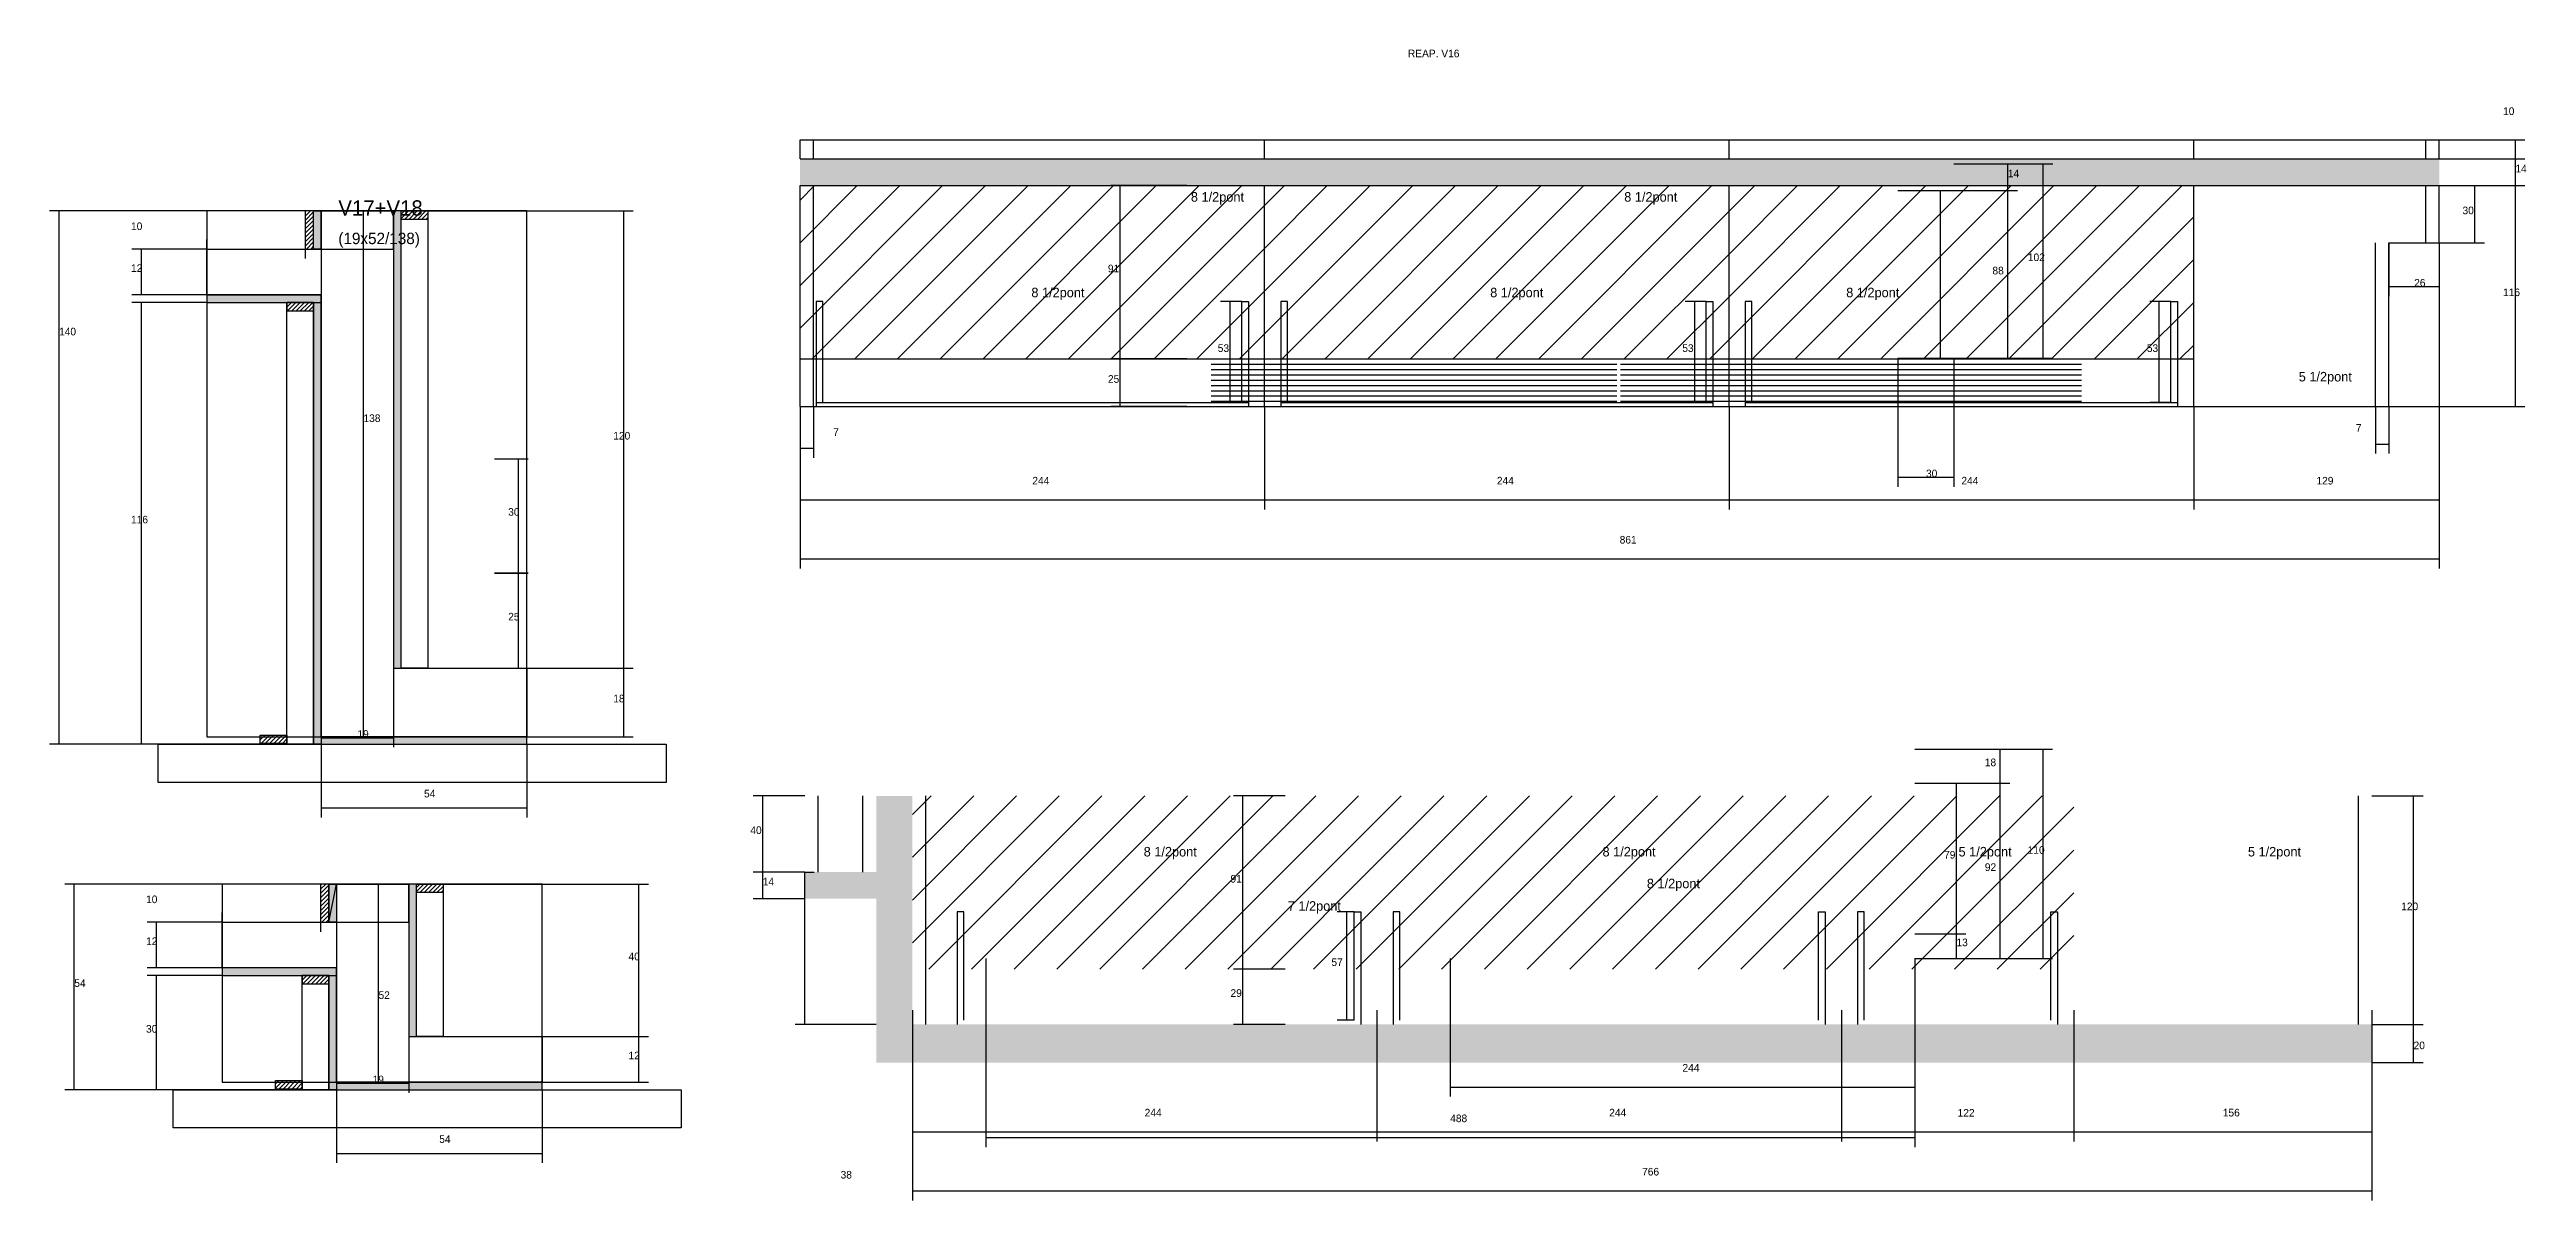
# Model space of a CAD drawing. Header units: metres. Extents: x -2848 to 22762, y -45195 to 1016.
# Drawn here: x 11048 to 12349, y -26912 to -26308 of the extents above; entities that cross this region are included whole.
import ezdxf

# ---------------------------------------------------------------- set-up
doc = ezdxf.new("R2010")
doc.units = ezdxf.units.M
for name, color, linetype in [('CONCRETO', 251, 'Continuous'), ('COTA', 4, 'Continuous'), ('Cota Seção (2x)', 4, 'Continuous'), ('Hachura', 253, 'Continuous'), ('Madeira', 126, 'Continuous'), ('NOMENCLATURA', 7, 'Continuous'), ('Painéis', 200, 'Continuous'), ('PONTALETE', 2, 'Continuous'), ('SARR_2.2x7', 40, 'Continuous'), ('SARR_3.5x7', 81, 'Continuous'), ('Texto Seção', 7, 'Continuous')]:
    doc.layers.add(name, color=color, linetype=linetype)

msp = doc.modelspace()

# ---------------------------------------------------------------- texts
at = {"layer": 'COTA'}
for s, p in [('10', (12337, -26342.2)), ('14', (12076.9, -26374.9)), ('14', (12343.5, -26372.3)), ('30', (12315.7, -26394.3)), ('10', (11091.1, -26402.6)), ('12', (11091.1, -26424.6)), ('91', (11604.2, -26424.8)), ('88', (12068.8, -26425.9)), ('102', (12087.4, -26418.9)), ('26', (12290.3, -26432.3)), ('116', (12337, -26437.3)), ('140', (11053.3, -26457.9)), ('53', (11661.9, -26466.6)), ('53', (11905.9, -26466.6)), ('53', (12149.9, -26466.6)), ('25', (11604.2, -26482.8)), ('120', (11344.4, -26512.6)), ('7', (11459.9, -26510.7)), ('7', (12259.7, -26508.5)), ('244', (11564.5, -26536.2)), ('244', (11808.5, -26536.2)), ('30', (12033.9, -26532.4)), ('244', (12052.5, -26536.2)), ('129', (12239, -26536.2)), ('116', (11091.1, -26556.6)), ('30', (11289.2, -26552.6)), ('861', (11873, -26567.2)), ('25', (11289.2, -26607.6)), ('18', (11344.4, -26650.6)), ('18', (12064.8, -26684.1)), ('54', (11245, -26700.5)), ('40', (11416.4, -26719.7)), ('79', (12043.4, -26732.6)), ('92', (12064.8, -26739.1)), ('110', (12087.3, -26730.1)), ('14', (11422.9, -26746.7)), ('91', (11668.6, -26745.2)), ('10', (11099, -26756)), ('120', (12283.5, -26759.7)), ('12', (11099, -26778)), ('40', (11352.4, -26786)), ('57', (11721.6, -26789)), ('13', (12049.9, -26778.6)), ('54', (11061.3, -26800)), ('29', (11668.6, -26805.2)), ('30', (11099, -26824)), ('12', (11352.4, -26838)), ('20', (12290, -26832.7)), ('244', (11906, -26844.5)), ('244', (11623.5, -26868)), ('244', (11867.5, -26868)), ('122', (12050.5, -26868.1)), ('156', (12189.8, -26868)), ('54', (11253, -26881.9)), ('488', (11784, -26871)), ('38', (11463.8, -26900.6)), ('766', (11884.8, -26899))]:
    msp.add_text(s, height=4, dxfattribs=at).set_placement(p)
at = {"layer": 'Cota Seção (2x)'}
for s, p in [('138', (11213.2, -26503.4)), ('19', (11210, -26669.2)), ('52', (11221.1, -26806.3)), ('19', (11218, -26850.6))]:
    msp.add_text(s, height=4, dxfattribs=at).set_placement(p)
at = {"layer": 'NOMENCLATURA'}
for s, p in [('8 1/2pont', (11647.8, -26387.7)), ('8 1/2pont', (11875.4, -26387.7)), ('8 1/2pont', (11564, -26437.9)), ('8 1/2pont', (11805, -26437.9)), ('8 1/2pont', (11992, -26437.9)), ('5 1/2pont', (12229.7, -26482.1)), ('8 1/2pont', (11623, -26731.5)), ('8 1/2pont', (11864, -26731.5)), ('5 1/2pont', (12051, -26731.5)), ('5 1/2pont', (12203, -26731.5)), ('8 1/2pont', (11887.3, -26748.2)), ('7 1/2pont', (11698.7, -26760))]:
    msp.add_text(s, height=5, dxfattribs=at).set_placement(p)
at = {"layer": 'PONTALETE'}
msp.add_text('REAP. V16', height=4, dxfattribs=at).set_placement((11761.8, -26311.9))
at = {"layer": 'Texto Seção'}
for s, height, p in [('V17+V18', 8, (11200, -26395)), ('(19x52/138)', 6, (11200, -26410))]:
    msp.add_text(s, height=height, dxfattribs=at).set_placement(p)

# ---------------------------------------------------------------- hatches: boundary and pattern name
at = {"layer": 'COTA'}
h = msp.add_hatch(dxfattribs=at)
h.set_pattern_fill('AR-CONC', scale=0.03)
h.paths.add_polyline_path([(12303.5, -26379.3), (12303.5, -26365.3), (11442.5, -26365.3), (11442.5, -26379.3)])
h = msp.add_hatch(dxfattribs=at)
h.set_pattern_fill('AR-CONC', scale=0.03)
h.paths.add_polyline_path([(12268, -26819.7), (11501.5, -26819.7), (11501.5, -26699.7), (11482.5, -26699.7), (11482.5, -26739.7), (11445, -26739.7), (11445, -26753.7), (11482.5, -26753.7), (11482.5, -26839.7), (12268, -26839.7)])
at = {"layer": 'Hachura'}
h = msp.add_hatch(dxfattribs=at)
h.set_pattern_fill('ANSI31', scale=5)
h.paths.add_polyline_path([(11686.5, -26470.3), (11686.5, -26379.3), (11442.5, -26379.3), (11442.5, -26470.3)])
h = msp.add_hatch(dxfattribs=at)
h.set_pattern_fill('ANSI31', scale=5)
h.paths.add_polyline_path([(11930.5, -26470.3), (11930.5, -26379.3), (11686.5, -26379.3), (11686.5, -26470.3)])
h = msp.add_hatch(dxfattribs=at)
h.set_pattern_fill('ANSI31', scale=5)
h.paths.add_polyline_path([(12174.5, -26470.3), (12174.5, -26379.3), (11930.5, -26379.3), (11930.5, -26470.3)])
h = msp.add_hatch(dxfattribs=at)
h.set_pattern_fill('ANSI31', scale=0.5)
h.paths.add_polyline_path([(11187, -26392.6), (11182.6, -26392.6), (11182.6, -26392.6), (11182.6, -26412.6), (11182.6, -26412.6), (11187, -26412.6), (11187, -26412.6), (11187, -26392.6)])
h = msp.add_hatch(color=8, dxfattribs=at)
h.dxf.hatch_style = 1
h.paths.add_polyline_path([(11187, -26392.6), (11191, -26392.6), (11191, -26392.6), (11191, -26412.6), (11191, -26412.6), (11187, -26412.6), (11187, -26412.6), (11187, -26392.6)])
h = msp.add_hatch(color=8, dxfattribs=at)
h.dxf.hatch_style = 1
h.paths.add_polyline_path([(11229, -26632.6), (11233, -26632.6), (11233, -26392.6), (11229, -26392.6)])
h = msp.add_hatch(dxfattribs=at)
h.set_pattern_fill('ANSI31', scale=0.5)
h.paths.add_polyline_path([(11247, -26392.6), (11247, -26397), (11247, -26397), (11233, -26397), (11233, -26397), (11233, -26392.6), (11233, -26392.6), (11247, -26392.6)])
h = msp.add_hatch(color=8, dxfattribs=at)
h.dxf.hatch_style = 1
h.paths.add_polyline_path([(11191, -26440.6), (11191, -26436.6), (11191, -26436.6), (11131, -26436.6), (11131, -26436.6), (11131, -26440.6), (11131, -26440.6), (11191, -26440.6)])
h = msp.add_hatch(dxfattribs=at)
h.set_pattern_fill('ANSI31', scale=0.5)
h.paths.add_polyline_path([(11173, -26440.6), (11173, -26445), (11173, -26445), (11187, -26445), (11187, -26445), (11187, -26440.6), (11187, -26440.6), (11173, -26440.6)])
h = msp.add_hatch(color=8, dxfattribs=at)
h.dxf.hatch_style = 1
h.paths.add_polyline_path([(11191, -26440.6), (11187, -26440.6), (11187, -26672.6), (11191, -26672.6)])
h = msp.add_hatch(dxfattribs=at)
h.set_pattern_fill('ANSI31', scale=0.5)
h.paths.add_polyline_path([(11159, -26672.2), (11159, -26667.8), (11159, -26667.8), (11173, -26667.8), (11173, -26667.8), (11173, -26672.2), (11173, -26672.2), (11159, -26672.2)])
h = msp.add_hatch(color=8, dxfattribs=at)
h.dxf.hatch_style = 1
h.paths.add_polyline_path([(11299, -26672.6), (11299, -26668.6), (11299, -26668.6), (11191, -26668.6), (11191, -26668.6), (11191, -26672.6), (11191, -26672.6), (11299, -26672.6)])
h = msp.add_hatch(dxfattribs=at)
h.set_pattern_fill('ANSI31', scale=5)
h.paths.add_polyline_path([(11745.5, -26790.7), (11745.5, -26699.7), (11501.5, -26699.7), (11501.5, -26790.7)])
h = msp.add_hatch(dxfattribs=at)
h.set_pattern_fill('ANSI31', scale=5)
h.paths.add_polyline_path([(11989.5, -26790.7), (11989.5, -26699.7), (11745.5, -26699.7), (11745.5, -26790.7)])
h = msp.add_hatch(dxfattribs=at)
h.set_pattern_fill('ANSI31', scale=5)
h.paths.add_polyline_path([(11989.5, -26790.7), (12111.5, -26790.7), (12111.5, -26699.7), (11989.5, -26699.7)])
h = msp.add_hatch(dxfattribs=at)
h.set_pattern_fill('ANSI31', scale=0.5)
h.paths.add_polyline_path([(11195, -26746), (11190.6, -26746), (11190.6, -26746), (11190.6, -26766), (11190.6, -26766), (11195, -26766), (11195, -26766), (11195, -26746)])
h = msp.add_hatch(color=8, dxfattribs=at)
h.dxf.hatch_style = 1
h.paths.add_polyline_path([(11195, -26746), (11199, -26746), (11199, -26746), (11199, -26766), (11199, -26766), (11195, -26766), (11195, -26766), (11195, -26746)])
h = msp.add_hatch(color=8, dxfattribs=at)
h.dxf.hatch_style = 1
h.paths.add_polyline_path([(11237, -26826), (11241, -26826), (11241, -26746), (11237, -26746)])
h = msp.add_hatch(dxfattribs=at)
h.set_pattern_fill('ANSI31', scale=0.5)
h.paths.add_polyline_path([(11255, -26746), (11255, -26750.4), (11255, -26750.4), (11241, -26750.4), (11241, -26750.4), (11241, -26746), (11241, -26746), (11255, -26746)])
h = msp.add_hatch(color=8, dxfattribs=at)
h.dxf.hatch_style = 1
h.paths.add_polyline_path([(11199, -26794), (11199, -26790), (11199, -26790), (11139, -26790), (11139, -26790), (11139, -26794), (11139, -26794), (11199, -26794)])
h = msp.add_hatch(dxfattribs=at)
h.set_pattern_fill('ANSI31', scale=0.5)
h.paths.add_polyline_path([(11181, -26794), (11181, -26798.4), (11181, -26798.4), (11195, -26798.4), (11195, -26798.4), (11195, -26794), (11195, -26794), (11181, -26794)])
h = msp.add_hatch(color=8, dxfattribs=at)
h.dxf.hatch_style = 1
h.paths.add_polyline_path([(11199, -26794), (11195, -26794), (11195, -26854), (11199, -26854)])
h = msp.add_hatch(dxfattribs=at)
h.set_pattern_fill('ANSI31', scale=0.5)
h.paths.add_polyline_path([(11167, -26853.6), (11167, -26849.2), (11167, -26849.2), (11181, -26849.2), (11181, -26849.2), (11181, -26853.6), (11181, -26853.6), (11167, -26853.6)])
h = msp.add_hatch(color=8, dxfattribs=at)
h.dxf.hatch_style = 1
h.paths.add_polyline_path([(11307, -26854), (11307, -26850), (11307, -26850), (11199, -26850), (11199, -26850), (11199, -26854), (11199, -26854), (11307, -26854)])

# ---------------------------------------------------------------- linework, layer by layer
at = {"layer": 'CONCRETO'}
for points in [[(11229, -26392.6), (11229, -26632.6), (11299, -26632.6), (11299, -26668.6), (11299, -26668.6), (11299, -26668.6), (11191, -26668.6), (11191, -26436.6), (11131, -26436.6), (11131, -26412.6), (11191, -26412.6)], [(11191, -26412.6), (11191, -26402.6), (11191, -26392.6), (11229, -26392.6)], [(11237, -26746), (11237, -26826), (11307, -26826), (11307, -26850), (11307, -26850), (11307, -26850), (11199, -26850), (11199, -26790), (11139, -26790), (11139, -26766), (11199, -26766)], [(11199, -26766), (11195, -26766), (11199, -26746), (11237, -26746)]]:
    msp.add_lwpolyline(points, dxfattribs=at)
for points in [[(11131, -26668.6), (11299, -26668.6), (11299, -26392.6), (11131, -26392.6)], [(11191, -26412.6), (11229, -26412.6), (11229, -26392.6), (11191, -26392.6)], [(11139, -26850), (11307, -26850), (11307, -26746), (11139, -26746)], [(11195, -26766), (11237, -26766), (11237, -26746), (11195, -26746)]]:
    msp.add_lwpolyline(points, close=True, dxfattribs=at)
at = {"layer": 'COTA'}
for p, q in [((12303.5, -26355.3), (12348.5, -26355.3)), ((12343.5, -26365.3), (12343.5, -26355.3)), ((12048.6, -26367.9), (12081.9, -26367.9)), ((12048.6, -26367.9), (12100.5, -26367.9)), ((12076.9, -26381.9), (12076.9, -26367.9)), ((12095.5, -26469.9), (12095.5, -26367.9)), ((12303.5, -26365.3), (12348.5, -26365.3)), ((12303.5, -26365.3), (12348.5, -26365.3)), ((12343.5, -26379.3), (12343.5, -26365.3)), ((11645.7, -26379.3), (11605.7, -26379.3)), ((11610.7, -26470.3), (11610.7, -26379.3)), ((12048.6, -26381.9), (12081.9, -26381.9)), ((12048.6, -26381.9), (12081.9, -26381.9)), ((12076.9, -26469.9), (12076.9, -26381.9)), ((12303.5, -26379.3), (12348.5, -26379.3)), ((12303.5, -26379.3), (12348.5, -26379.3)), ((12303.5, -26379.3), (12327.2, -26379.3)), ((12322.2, -26409.3), (12322.2, -26379.3)), ((12343.5, -26495.3), (12343.5, -26379.3)), ((11182.6, -26392.6), (11048.3, -26392.6)), ((11053.3, -26672.6), (11053.3, -26392.6)), ((11182.6, -26392.6), (11182.6, -26417.6)), ((11247, -26392.6), (11354.9, -26392.6)), ((11349.9, -26632.6), (11349.9, -26392.6)), ((11131, -26412.6), (11131, -26407.6)), ((12277, -26409.3), (12277, -26437.3)), ((12303.5, -26409.3), (12303.5, -26580.3)), ((12303.5, -26409.3), (12303.5, -26549.3)), ((12303.5, -26409.3), (12327.2, -26409.3)), ((12303.5, -26409.3), (12303.5, -26437.3)), ((11131, -26412.6), (11091.6, -26412.6)), ((11096.6, -26436.6), (11096.6, -26412.6)), ((11131, -26412.6), (11182.6, -26412.6)), ((12277, -26432.3), (12303.5, -26432.3)), ((11131, -26436.6), (11091.6, -26436.6)), ((11131, -26440.6), (11091.6, -26440.6)), ((11096.6, -26672.6), (11096.6, -26440.6)), ((11674.5, -26440.1), (11663.4, -26440.1)), ((11668.4, -26493.1), (11668.4, -26440.1)), ((11918.5, -26440.1), (11907.4, -26440.1)), ((11912.4, -26493.1), (11912.4, -26440.1)), ((12162.5, -26440.1), (12151.4, -26440.1)), ((12156.4, -26493.1), (12156.4, -26440.1)), ((11645.7, -26470.3), (11605.7, -26470.3)), ((11645.7, -26470.3), (11605.7, -26470.3)), ((11610.7, -26495.3), (11610.7, -26470.3)), ((12019.1, -26469.9), (12019.1, -26537.4)), ((12048.6, -26469.9), (12048.6, -26537.4)), ((12048.6, -26469.9), (12081.9, -26469.9)), ((12048.6, -26469.9), (12100.5, -26469.9)), ((11442.5, -26495.3), (11442.5, -26549.3)), ((11442.5, -26495.3), (11442.5, -26580.3)), ((11442.5, -26495.3), (11442.5, -26522.2)), ((11449.5, -26495.3), (11449.5, -26522.2)), ((11645.7, -26495.3), (11605.7, -26495.3)), ((11674.5, -26493.1), (11663.4, -26493.1)), ((11686.5, -26495.3), (11686.5, -26549.3)), ((11686.5, -26495.3), (11686.5, -26549.3)), ((11918.5, -26493.1), (11907.4, -26493.1)), ((11930.5, -26495.3), (11930.5, -26549.3)), ((11930.5, -26495.3), (11930.5, -26549.3)), ((12162.5, -26493.1), (12151.4, -26493.1)), ((12174.5, -26495.3), (12174.5, -26549.3)), ((12174.5, -26495.3), (12174.5, -26549.3)), ((12270, -26495.3), (12270, -26520)), ((12277, -26495.3), (12348.5, -26495.3)), ((12277, -26495.3), (12277, -26520)), ((11282, -26522.7), (11299.7, -26522.7)), ((11294.7, -26582.6), (11294.7, -26522.7)), ((11442.5, -26517.2), (11449.5, -26517.2)), ((12270, -26515), (12277, -26515)), ((12019.1, -26532.4), (12048.6, -26532.4)), ((11442.5, -26544.3), (11686.5, -26544.3)), ((11686.5, -26544.3), (11930.5, -26544.3)), ((11930.5, -26544.3), (12174.5, -26544.3)), ((12174.5, -26544.3), (12303.5, -26544.3)), ((11442.5, -26575.3), (12303.5, -26575.3)), ((11282, -26582.6), (11299.7, -26582.6)), ((11282, -26582.7), (11299.7, -26582.7)), ((11294.7, -26632.6), (11294.7, -26582.7)), ((11282, -26632.6), (11299.7, -26632.6)), ((11299, -26632.6), (11354.9, -26632.6)), ((11299, -26632.6), (11354.9, -26632.6)), ((11349.9, -26668.6), (11349.9, -26632.6)), ((11299, -26668.6), (11354.9, -26668.6)), ((11173, -26672.6), (11048.3, -26672.6)), ((11173, -26672.6), (11091.6, -26672.6)), ((11191, -26672.6), (11191, -26711)), ((11299, -26672.6), (11299, -26711)), ((12028, -26675.1), (12077.9, -26675.1)), ((12028, -26675.1), (12100.4, -26675.1)), ((12072.9, -26693.1), (12072.9, -26675.1)), ((12095.4, -26785.1), (12095.4, -26675.1)), ((12028, -26693.1), (12077.9, -26693.1)), ((12028, -26693.1), (12077.9, -26693.1)), ((12028, -26693.1), (12054.9, -26693.1)), ((12049.9, -26772.1), (12049.9, -26693.1)), ((12072.9, -26785.1), (12072.9, -26693.1)), ((11191, -26706), (11299, -26706)), ((11445, -26699.7), (11417.9, -26699.7)), ((11422.9, -26739.7), (11422.9, -26699.7)), ((11697.3, -26699.7), (11670.1, -26699.7)), ((11675.1, -26790.7), (11675.1, -26699.7)), ((12268, -26699.7), (12295, -26699.7)), ((12290, -26819.7), (12290, -26699.7)), ((11190.6, -26746), (11056.3, -26746)), ((11061.3, -26854), (11061.3, -26746)), ((11190.6, -26746), (11190.6, -26771)), ((11255, -26746), (11362.9, -26746)), ((11357.9, -26826), (11357.9, -26746)), ((11445, -26739.7), (11417.9, -26739.7)), ((11445, -26739.7), (11417.9, -26739.7)), ((11422.9, -26753.7), (11422.9, -26739.7)), ((11445, -26819.7), (11445, -26739.7)), ((11445, -26739.7), (11450, -26739.7)), ((11139, -26766), (11139, -26761)), ((11445, -26753.7), (11417.9, -26753.7)), ((11733.5, -26760.5), (11724.7, -26760.5)), ((11729.7, -26817.5), (11729.7, -26760.5)), ((11139, -26766), (11099.5, -26766)), ((11104.5, -26790), (11104.5, -26766)), ((11139, -26766), (11190.6, -26766)), ((12028, -26772.1), (12054.9, -26772.1)), ((12028, -26772.1), (12054.9, -26772.1)), ((12049.9, -26785.1), (12049.9, -26772.1)), ((11540, -26785.1), (11540, -26884.1)), ((11784, -26785.1), (11784, -26857.6)), ((12028, -26785.1), (12077.9, -26785.1)), ((12028, -26785.1), (12100.4, -26785.1)), ((12028, -26785.1), (12028, -26884.1)), ((12028, -26785.1), (12054.9, -26785.1)), ((11139, -26790), (11099.5, -26790)), ((11139, -26794), (11099.5, -26794)), ((11104.5, -26854), (11104.5, -26794)), ((11697.3, -26790.7), (11670.1, -26790.7)), ((11697.3, -26790.7), (11670.1, -26790.7)), ((11675.1, -26819.7), (11675.1, -26790.7)), ((12028, -26797.3), (12028, -26857.6)), ((11501.5, -26812.2), (11501.5, -26881.1)), ((11501.5, -26812.2), (11501.5, -26912.1)), ((11745.5, -26812.2), (11745.5, -26881.1)), ((11745.5, -26812.2), (11745.5, -26881.1)), ((11989.5, -26812.2), (11989.5, -26881.1)), ((11989.5, -26812.2), (11989.5, -26881.1)), ((12111.5, -26812.2), (12111.5, -26881.1)), ((12111.5, -26812.2), (12111.5, -26881.1)), ((12268, -26812.2), (12268, -26912.1)), ((11307, -26826), (11362.9, -26826)), ((11307, -26826), (11362.9, -26826)), ((11357.9, -26850), (11357.9, -26826)), ((11482.5, -26819.7), (11440, -26819.7)), ((11697.3, -26819.7), (11670.1, -26819.7)), ((11733.5, -26817.5), (11724.7, -26817.5)), ((12268, -26819.7), (12295, -26819.7)), ((12268, -26819.7), (12295, -26819.7)), ((12290, -26839.7), (12290, -26819.7)), ((12268, -26829.8), (12268, -26881.1)), ((11307, -26850), (11362.9, -26850)), ((12268, -26839.7), (12295, -26839.7)), ((11181, -26854), (11056.3, -26854)), ((11181, -26854), (11099.5, -26854)), ((11199, -26854), (11199, -26892.4)), ((11307, -26854), (11307, -26892.4)), ((11784, -26852.6), (12028, -26852.6)), ((11501.5, -26876.1), (11745.5, -26876.1)), ((11745.5, -26876.1), (11989.5, -26876.1)), ((11989.5, -26876.1), (12111.5, -26876.1)), ((12111.5, -26876.1), (12268, -26876.1)), ((11199, -26887.4), (11307, -26887.4)), ((11540, -26879.1), (12028, -26879.1)), ((11501.5, -26907.1), (12268, -26907.1))]:
    msp.add_line(p, q, dxfattribs=at)
at = {"layer": 'Cota Seção (2x)'}
for p, q in [((11191, -26392.6), (11218.2, -26392.6)), ((11191, -26392.6), (11191, -26674.2)), ((11213.2, -26668.6), (11213.2, -26392.6)), ((11229, -26392.6), (11229, -26674.2)), ((11191, -26668.6), (11218.2, -26668.6)), ((11191, -26669.2), (11229, -26669.2)), ((11199, -26746), (11226.1, -26746)), ((11199, -26746), (11199, -26855.6)), ((11221.1, -26850), (11221.1, -26746)), ((11237, -26746), (11237, -26855.6)), ((11199, -26850), (11226.1, -26850)), ((11199, -26850.6), (11237, -26850.6))]:
    msp.add_line(p, q, dxfattribs=at)
at = {"layer": 'Madeira'}
for points in [[(11187, -26392.6), (11182.6, -26392.6), (11182.6, -26412.6), (11187, -26412.6)], [(11247, -26392.6), (11247, -26397), (11233, -26397), (11233, -26392.6)], [(11247, -26632.6), (11233, -26632.6), (11233, -26392.6), (11247, -26392.6)], [(11173, -26440.6), (11173, -26445), (11187, -26445), (11187, -26440.6)], [(11173, -26440.6), (11187, -26440.6), (11187, -26672.6), (11173, -26672.6)], [(11159, -26672.2), (11159, -26667.8), (11173, -26667.8), (11173, -26672.2)], [(11372.2, -26692.6), (11105.3, -26692.6), (11105.3, -26672.6), (11372.2, -26672.6)], [(11195, -26746), (11190.6, -26746), (11190.6, -26766), (11195, -26766)], [(11255, -26746), (11255, -26750.4), (11241, -26750.4), (11241, -26746)], [(11255, -26826), (11241, -26826), (11241, -26746), (11255, -26746)], [(11181, -26794), (11181, -26798.4), (11195, -26798.4), (11195, -26794)], [(11181, -26794), (11195, -26794), (11195, -26854), (11181, -26854)], [(11167, -26853.6), (11167, -26849.2), (11181, -26849.2), (11181, -26853.6)], [(11380.1, -26874), (11113.2, -26874), (11113.2, -26854), (11380.1, -26854)]]:
    msp.add_lwpolyline(points, close=True, dxfattribs=at)
at = {"layer": 'Painéis'}
for p, q in [((11442.5, -26355.3), (12303.5, -26355.3)), ((11442.5, -26365.3), (11442.5, -26355.3)), ((11686.5, -26365.3), (11686.5, -26355.3)), ((11930.5, -26365.3), (11930.5, -26355.3)), ((12174.5, -26365.3), (12174.5, -26355.3)), ((12303.5, -26365.3), (12303.5, -26355.3)), ((11442.5, -26365.3), (12303.5, -26365.3)), ((11442.5, -26379.3), (12303.5, -26379.3)), ((11442.5, -26495.3), (11442.5, -26379.3)), ((11686.5, -26495.3), (11686.5, -26379.3)), ((11930.5, -26495.3), (11930.5, -26379.3)), ((12019.1, -26381.9), (12048.6, -26381.9)), ((12174.5, -26495.3), (12174.5, -26379.3)), ((12303.5, -26409.3), (12303.5, -26379.3)), ((12277, -26409.3), (12303.5, -26409.3)), ((12277, -26495.3), (12277, -26409.3)), ((11131, -26436.6), (11191, -26436.6)), ((11442.5, -26470.3), (12174.5, -26470.3)), ((12019.1, -26469.9), (12048.6, -26469.9)), ((11442.5, -26495.3), (12277, -26495.3))]:
    msp.add_line(p, q, dxfattribs=at)
for points in [[(11187, -26392.6), (11191, -26392.6), (11191, -26412.6), (11187, -26412.6)], [(11233, -26392.6), (11229, -26392.6), (11229, -26632.6), (11233, -26632.6)], [(11191, -26440.6), (11191, -26436.6), (11131, -26436.6), (11131, -26440.6)], [(11187, -26440.6), (11191, -26440.6), (11191, -26672.6), (11187, -26672.6)], [(11299, -26672.6), (11299, -26668.6), (11191, -26668.6), (11191, -26672.6)], [(11195, -26746), (11199, -26746), (11199, -26766), (11195, -26766)], [(11241, -26746), (11237, -26746), (11237, -26826), (11241, -26826)], [(11199, -26794), (11199, -26790), (11139, -26790), (11139, -26794)], [(11195, -26794), (11199, -26794), (11199, -26854), (11195, -26854)], [(11307, -26854), (11307, -26850), (11199, -26850), (11199, -26854)]]:
    msp.add_lwpolyline(points, close=True, dxfattribs=at)
at = {"layer": 'SARR_2.2x7'}
for p, q in [((11449.5, -26365.3), (11449.5, -26355.3)), ((12296.5, -26365.3), (12296.5, -26355.3)), ((11449.5, -26495.3), (11449.5, -26379.3)), ((12041.6, -26469.9), (12041.6, -26381.9)), ((12296.5, -26409.3), (12296.5, -26379.3)), ((12270, -26495.3), (12270, -26409.3)), ((11658.5, -26473.1), (11871.5, -26473.1)), ((11873.5, -26473.1), (12115.5, -26473.1)), ((11658.5, -26475.9), (11871.5, -26475.9)), ((11658.5, -26478.6), (11871.5, -26478.6)), ((11658.5, -26481.4), (11871.5, -26481.4)), ((11658.5, -26484.2), (11871.5, -26484.2)), ((11658.5, -26487), (11871.5, -26487)), ((11873.5, -26475.9), (12115.5, -26475.9)), ((11873.5, -26478.6), (12115.5, -26478.6)), ((11873.5, -26481.4), (12115.5, -26481.4)), ((11873.5, -26484.2), (12115.5, -26484.2)), ((11873.5, -26487), (12115.5, -26487)), ((11451, -26493.1), (11678, -26493.1)), ((11658.5, -26489.7), (11871.5, -26489.7)), ((11658.5, -26492.5), (11871.5, -26492.5)), ((11695, -26493.1), (11922, -26493.1)), ((11873.5, -26489.7), (12115.5, -26489.7)), ((11873.5, -26492.5), (12115.5, -26492.5)), ((11939, -26493.1), (12166, -26493.1)), ((11452, -26739.7), (11452, -26699.7)), ((11475.5, -26739.7), (11475.5, -26699.7)), ((11508.5, -26819.7), (11508.5, -26699.7)), ((12261, -26819.7), (12261, -26699.7))]:
    msp.add_line(p, q, dxfattribs=at)
at = {"layer": 'SARR_3.5x7'}
for points in [[(11454.5, -26493.1), (11454.5, -26440.1), (11451, -26440.1), (11451, -26495.3)], [(11674.5, -26493.1), (11674.5, -26440.1), (11678, -26440.1), (11678, -26495.3)], [(11698.5, -26493.1), (11698.5, -26440.1), (11695, -26440.1), (11695, -26495.3)], [(11918.5, -26493.1), (11918.5, -26440.1), (11922, -26440.1), (11922, -26495.3)], [(11942.5, -26493.1), (11942.5, -26440.1), (11939, -26440.1), (11939, -26495.3)], [(12162.5, -26493.1), (12162.5, -26440.1), (12166, -26440.1), (12166, -26495.3)], [(11528.5, -26817.5), (11528.5, -26760.5), (11525, -26760.5), (11525, -26819.7)], [(11733.5, -26817.5), (11733.5, -26760.5), (11737, -26760.5), (11737, -26819.7)], [(11757.5, -26817.5), (11757.5, -26760.5), (11754, -26760.5), (11754, -26819.7)], [(11977.5, -26817.5), (11977.5, -26760.5), (11981, -26760.5), (11981, -26819.7)], [(12001.5, -26817.5), (12001.5, -26760.5), (11998, -26760.5), (11998, -26819.7)], [(12099.5, -26817.5), (12099.5, -26760.5), (12103, -26760.5), (12103, -26819.7)]]:
    msp.add_lwpolyline(points, dxfattribs=at)

msp.set_redraw_order([(e.dxf.handle, doc.entitydb.next_handle()) for e in msp.query("TEXT MTEXT ATTDEF DIMENSION ARC_DIMENSION")])  # texts and dimensions are drawn at this point

doc.saveas('drawing.dxf')
